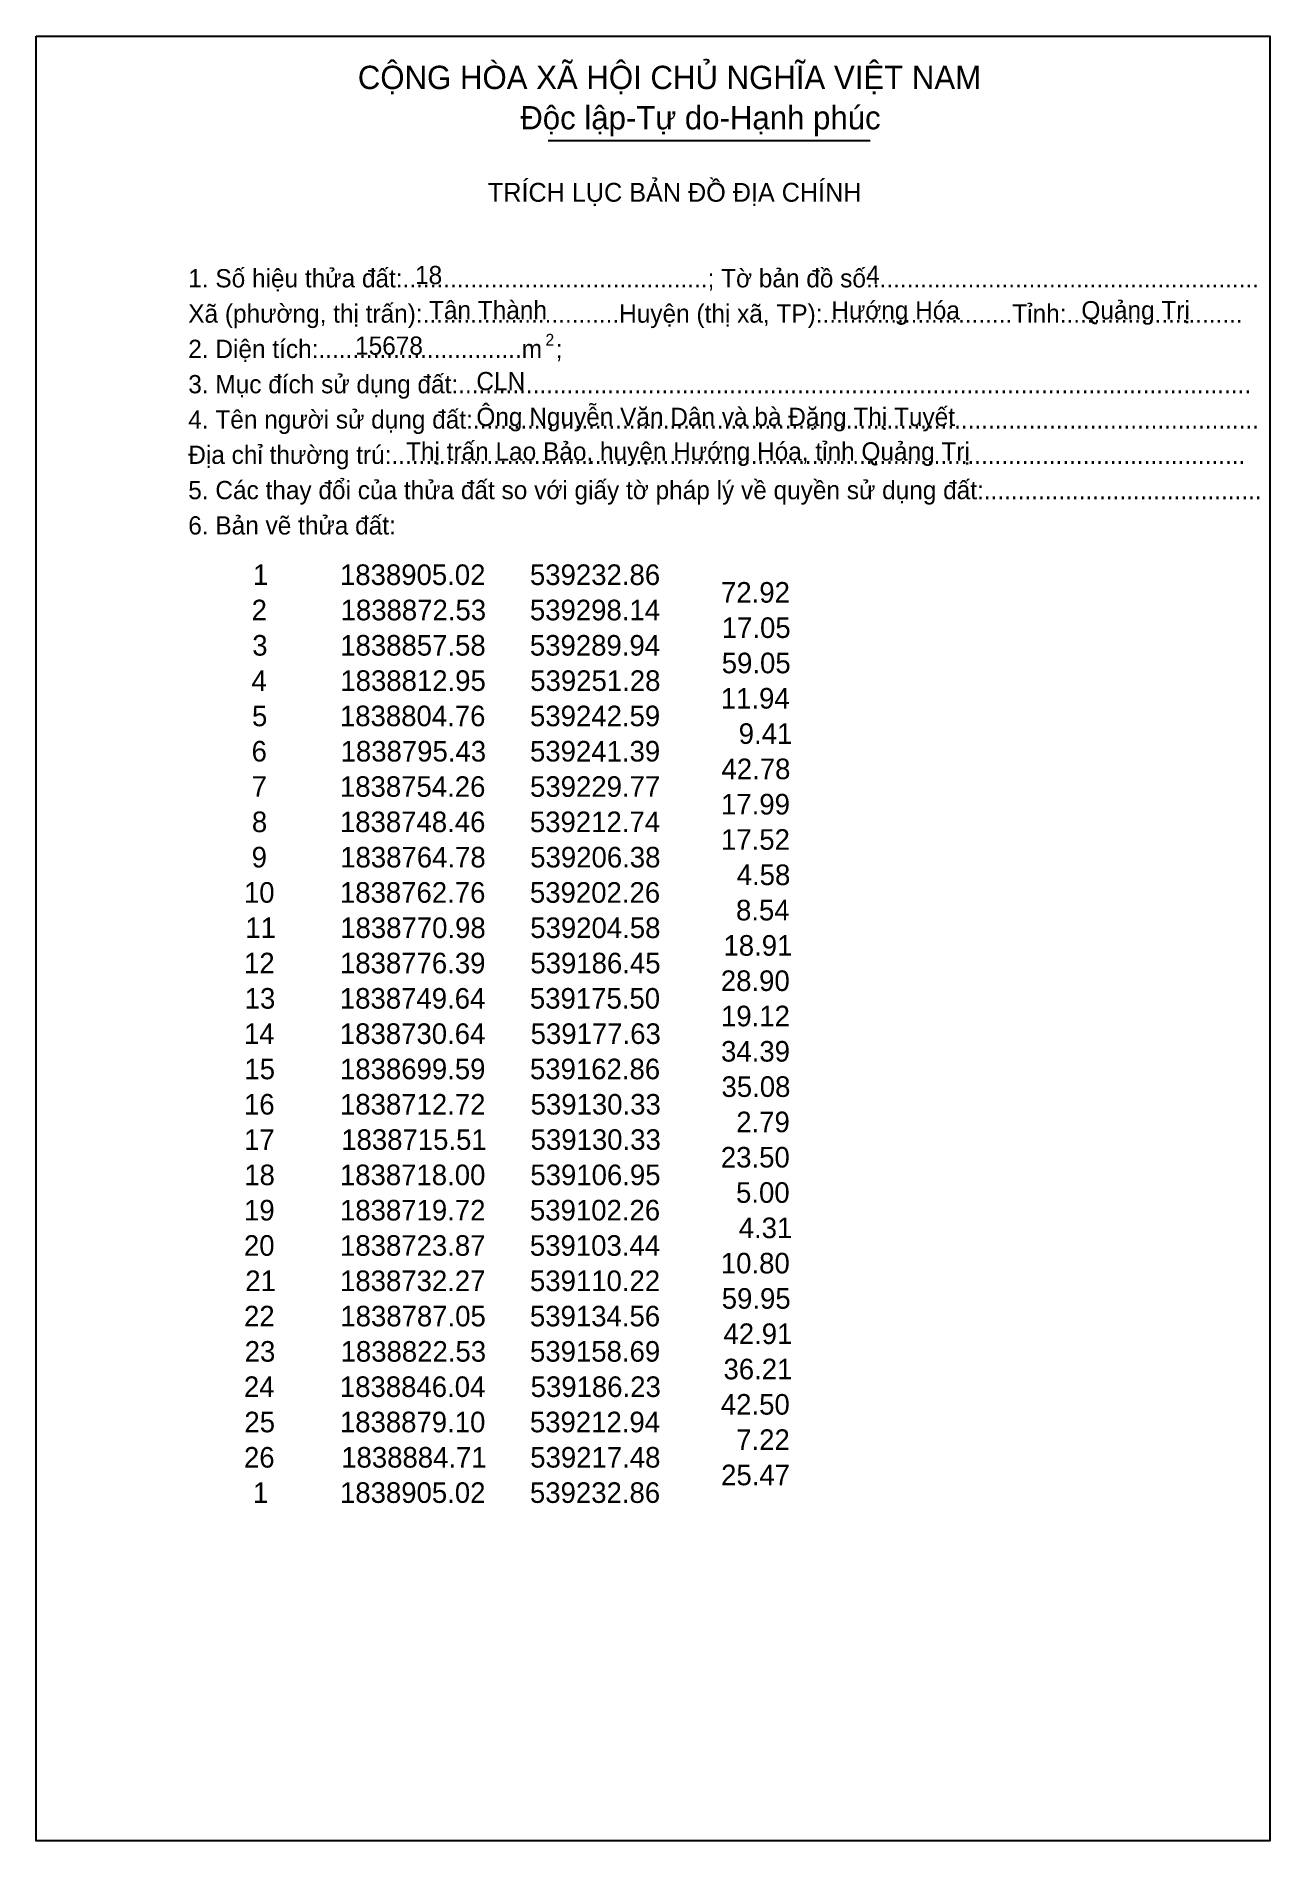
# Model space of a CAD drawing. Extents: x 538490 to 541004, y 1838516 to 1839163.
# Drawn here: x 538490 to 538909, y 1838549 to 1839163 of the extents above; entities that cross this region are included whole.
import ezdxf

# ---------------------------------------------------------------- set-up
doc = ezdxf.new("R2010")
doc.units = 0
for name, color, linetype in [('Level 1', 7, 'Continuous'), ('Level 13', 7, 'Continuous'), ('Level 2', 7, 'Continuous'), ('Level 53', 7, 'Continuous'), ('Level 6', 7, 'Continuous')]:
    doc.layers.add(name, color=color, linetype=linetype)

msp = doc.modelspace()

# ---------------------------------------------------------------- texts
at = {"layer": 'Level 1'}
for s, height, p in [('TRÍCH LỤC BẢN ĐỒ ĐỊA CHÍNH', 6.4003, (538643.28, 1839106.63)), ('1. Số hiệu thửa đất:.............................................; Tờ bản đồ số:.........................................................', 6.2, (538541.43, 1839077.52)), ('Xã (phường, thị trấn):.............................Huyện (thị xã, TP):............................Tỉnh:..........................', 6.2, (538541.43, 1839065.52)), ('2. Diện tích:..............................m  ;', 6.2, (538541.43, 1839053.52)), ('2', 4, (538662.83, 1839057.72)), ('3. Mục đích sử dụng đất:.....................................................................................................................', 6.2, (538541.43, 1839041.52)), ('4. Tên người sử dụng đất:....................................................................................................................', 6.2, (538541.43, 1839029.52)), ('Địa chỉ thường trú:..............................................................................................................................', 6.2, (538541.43, 1839017.52)), ('5. Các thay đổi của thửa đất so với giấy tờ pháp lý về quyền sử dụng đất:.........................................', 6.2, (538541.43, 1839005.52)), ('6. Bản vẽ thửa đất:', 6.2, (538541.43, 1838993.52))]:
    msp.add_text(s, height=height, dxfattribs=at).set_placement(p)
at = {"layer": 'Level 13'}
for s, p in [('CỘNG HÒA XÃ HỘI CHỦ NGHĨA VIỆT NAM', (538599.06, 1839144.93)), ('Độc lập-Tự do-Hạnh phúc', (538654.28, 1839131.24))]:
    msp.add_text(s, height=7.92, dxfattribs=at).set_placement(p)
at = {"layer": 'Level 53'}
for s, p in [('1', (538563.39, 1838976.35)), ('1838905.02', (538592.99, 1838976.35)), ('539232.86', (538657.56, 1838976.35)), ('72.92', (538722.5, 1838970.35)), ('2', (538562.97, 1838964.35)), ('1838872.53', (538593.2, 1838964.35)), ('539298.14', (538657.54, 1838964.35)), ('17.05', (538722.75, 1838958.35)), ('3', (538563.18, 1838952.35)), ('1838857.58', (538593.07, 1838952.35)), ('539289.94', (538657.54, 1838952.35)), ('59.05', (538722.75, 1838946.35)), ('4', (538562.93, 1838940.35)), ('1838812.95', (538593.11, 1838940.35)), ('539251.28', (538657.66, 1838940.35)), ('11.94', (538722.43, 1838934.35)), ('5', (538563.09, 1838928.35)), ('1838804.76', (538592.97, 1838928.35)), ('539242.59', (538657.58, 1838928.35)), ('9.41', (538728.51, 1838922.35)), ('6', (538562.95, 1838916.35)), ('1838795.43', (538593.2, 1838916.35)), ('539241.39', (538657.58, 1838916.35)), ('42.78', (538722.66, 1838910.35)), ('7', (538562.98, 1838904.35)), ('1838754.26', (538592.97, 1838904.35)), ('539229.77', (538657.59, 1838904.35)), ('17.99', (538722.51, 1838898.35)), ('8', (538563.05, 1838892.35)), ('1838748.46', (538592.97, 1838892.35)), ('539212.74', (538657.54, 1838892.35)), ('17.52', (538722.5, 1838886.35)), ('9', (538562.97, 1838880.35)), ('1838764.78', (538593.07, 1838880.35)), ('539206.38', (538657.66, 1838880.35)), ('4.58', (538727.83, 1838874.35)), ('10', (538560.35, 1838868.35)), ('1838762.76', (538592.97, 1838868.35)), ('539202.26', (538657.56, 1838868.35)), ('8.54', (538727.6, 1838862.35)), ('11', (538560.8, 1838856.35)), ('1838770.98', (538593.07, 1838856.35)), ('539204.58', (538657.66, 1838856.35)), ('18.91', (538723.34, 1838850.35)), ('12', (538560.38, 1838844.35)), ('1838776.39', (538592.99, 1838844.35)), ('539186.45', (538657.7, 1838844.35)), ('28.90', (538722.44, 1838838.35)), ('13', (538560.6, 1838832.35)), ('1838749.64', (538592.95, 1838832.35)), ('539175.50', (538657.54, 1838832.35)), ('19.12', (538722.5, 1838826.35)), ('14', (538560.35, 1838820.35)), ('1838730.64', (538592.95, 1838820.35)), ('539177.63', (538657.79, 1838820.35)), ('34.39', (538722.51, 1838814.35)), ('15', (538560.51, 1838808.35)), ('1838699.59', (538592.99, 1838808.35)), ('539162.86', (538657.56, 1838808.35)), ('35.08', (538722.66, 1838802.35)), ('16', (538560.36, 1838796.35)), ('1838712.72', (538592.99, 1838796.35)), ('539130.33', (538657.79, 1838796.35)), ('2.79', (538727.68, 1838790.35)), ('17', (538560.4, 1838784.35)), ('1838715.51', (538593.41, 1838784.35)), ('539130.33', (538657.79, 1838784.35)), ('23.50', (538722.44, 1838778.35)), ('18', (538560.46, 1838772.35)), ('1838718.00', (538592.96, 1838772.35)), ('539106.95', (538657.7, 1838772.35)), ('19', (538560.39, 1838760.35)), ('1838719.72', (538592.99, 1838760.35)), ('539102.26', (538657.56, 1838760.35)), ('5.00', (538727.61, 1838766.35)), ('4.31', (538728.51, 1838754.35)), ('20', (538560.35, 1838748.35)), ('1838723.87', (538593.01, 1838748.35)), ('539103.44', (538657.54, 1838748.35)), ('10.80', (538722.44, 1838742.35)), ('21', (538560.8, 1838736.35)), ('1838732.27', (538593.01, 1838736.35)), ('539110.22', (538657.57, 1838736.35)), ('59.95', (538722.75, 1838730.35)), ('22', (538560.38, 1838724.35)), ('1838787.05', (538593.11, 1838724.35)), ('539134.56', (538657.56, 1838724.35)), ('42.91', (538723.34, 1838718.35)), ('23', (538560.6, 1838712.35)), ('1838822.53', (538593.2, 1838712.35)), ('539158.69', (538657.58, 1838712.35)), ('36.21', (538723.34, 1838706.35)), ('24', (538560.35, 1838700.35)), ('1838846.04', (538592.95, 1838700.35)), ('539186.23', (538657.79, 1838700.35)), ('42.50', (538722.44, 1838694.35)), ('25', (538560.51, 1838688.35)), ('1838879.10', (538592.96, 1838688.35)), ('539212.94', (538657.54, 1838688.35)), ('7.22', (538727.67, 1838682.35)), ('26', (538560.36, 1838676.35)), ('1838884.71', (538593.41, 1838676.35)), ('539217.48', (538657.66, 1838676.35)), ('25.47', (538722.53, 1838670.35)), ('1', (538563.39, 1838664.35)), ('1838905.02', (538592.99, 1838664.35)), ('539232.86', (538657.56, 1838664.35))]:
    msp.add_text(s, height=7, dxfattribs=at).set_placement(p)
at = {"layer": 'Level 6'}
for s, p in [('18', (538618.51, 1839078.62)), ('4', (538771.79, 1839078.7)), ('Tân Thành', (538623.25, 1839066.7)), ('Hướng Hóa', (538759.99, 1839066.62)), ('Quảng Trị', (538844.99, 1839066.66)), ('15678', (538598.13, 1839054.62)), ('CLN', (538639.35, 1839042.56)), ('Ông Nguyễn Văn Dân và bà Đặng Thị Tuyết', (538639.35, 1839030.41)), ('Thị trấn Lao Bảo, huyện Hướng Hóa, tỉnh Quảng Trị', (538615.45, 1839018.66))]:
    msp.add_text(s, height=6.2, dxfattribs=at).set_placement(p)

# ---------------------------------------------------------------- linework, layer by layer
at = {"layer": 'Level 1'}
for p, q in [((538489.71, 1839162.91), (538489.71, 1839162.91)), ((538909.06, 1838549.46), (538909.06, 1838549.46))]:
    msp.add_line(p, q, dxfattribs=at)
at = {"layer": 'Level 13'}
msp.add_line((538663.72, 1839127.45), (538773.18, 1839127.45), dxfattribs=at)
at = {"layer": 'Level 2'}
msp.add_lwpolyline([(538489.71, 1839162.93), (538909.05, 1839162.93), (538909.05, 1838549.46), (538489.71, 1838549.46)], close=True, dxfattribs=at)

msp.set_redraw_order([(e.dxf.handle, doc.entitydb.next_handle()) for e in msp.query("TEXT MTEXT ATTDEF DIMENSION ARC_DIMENSION")])  # texts and dimensions are drawn at this point

doc.saveas('drawing.dxf')
